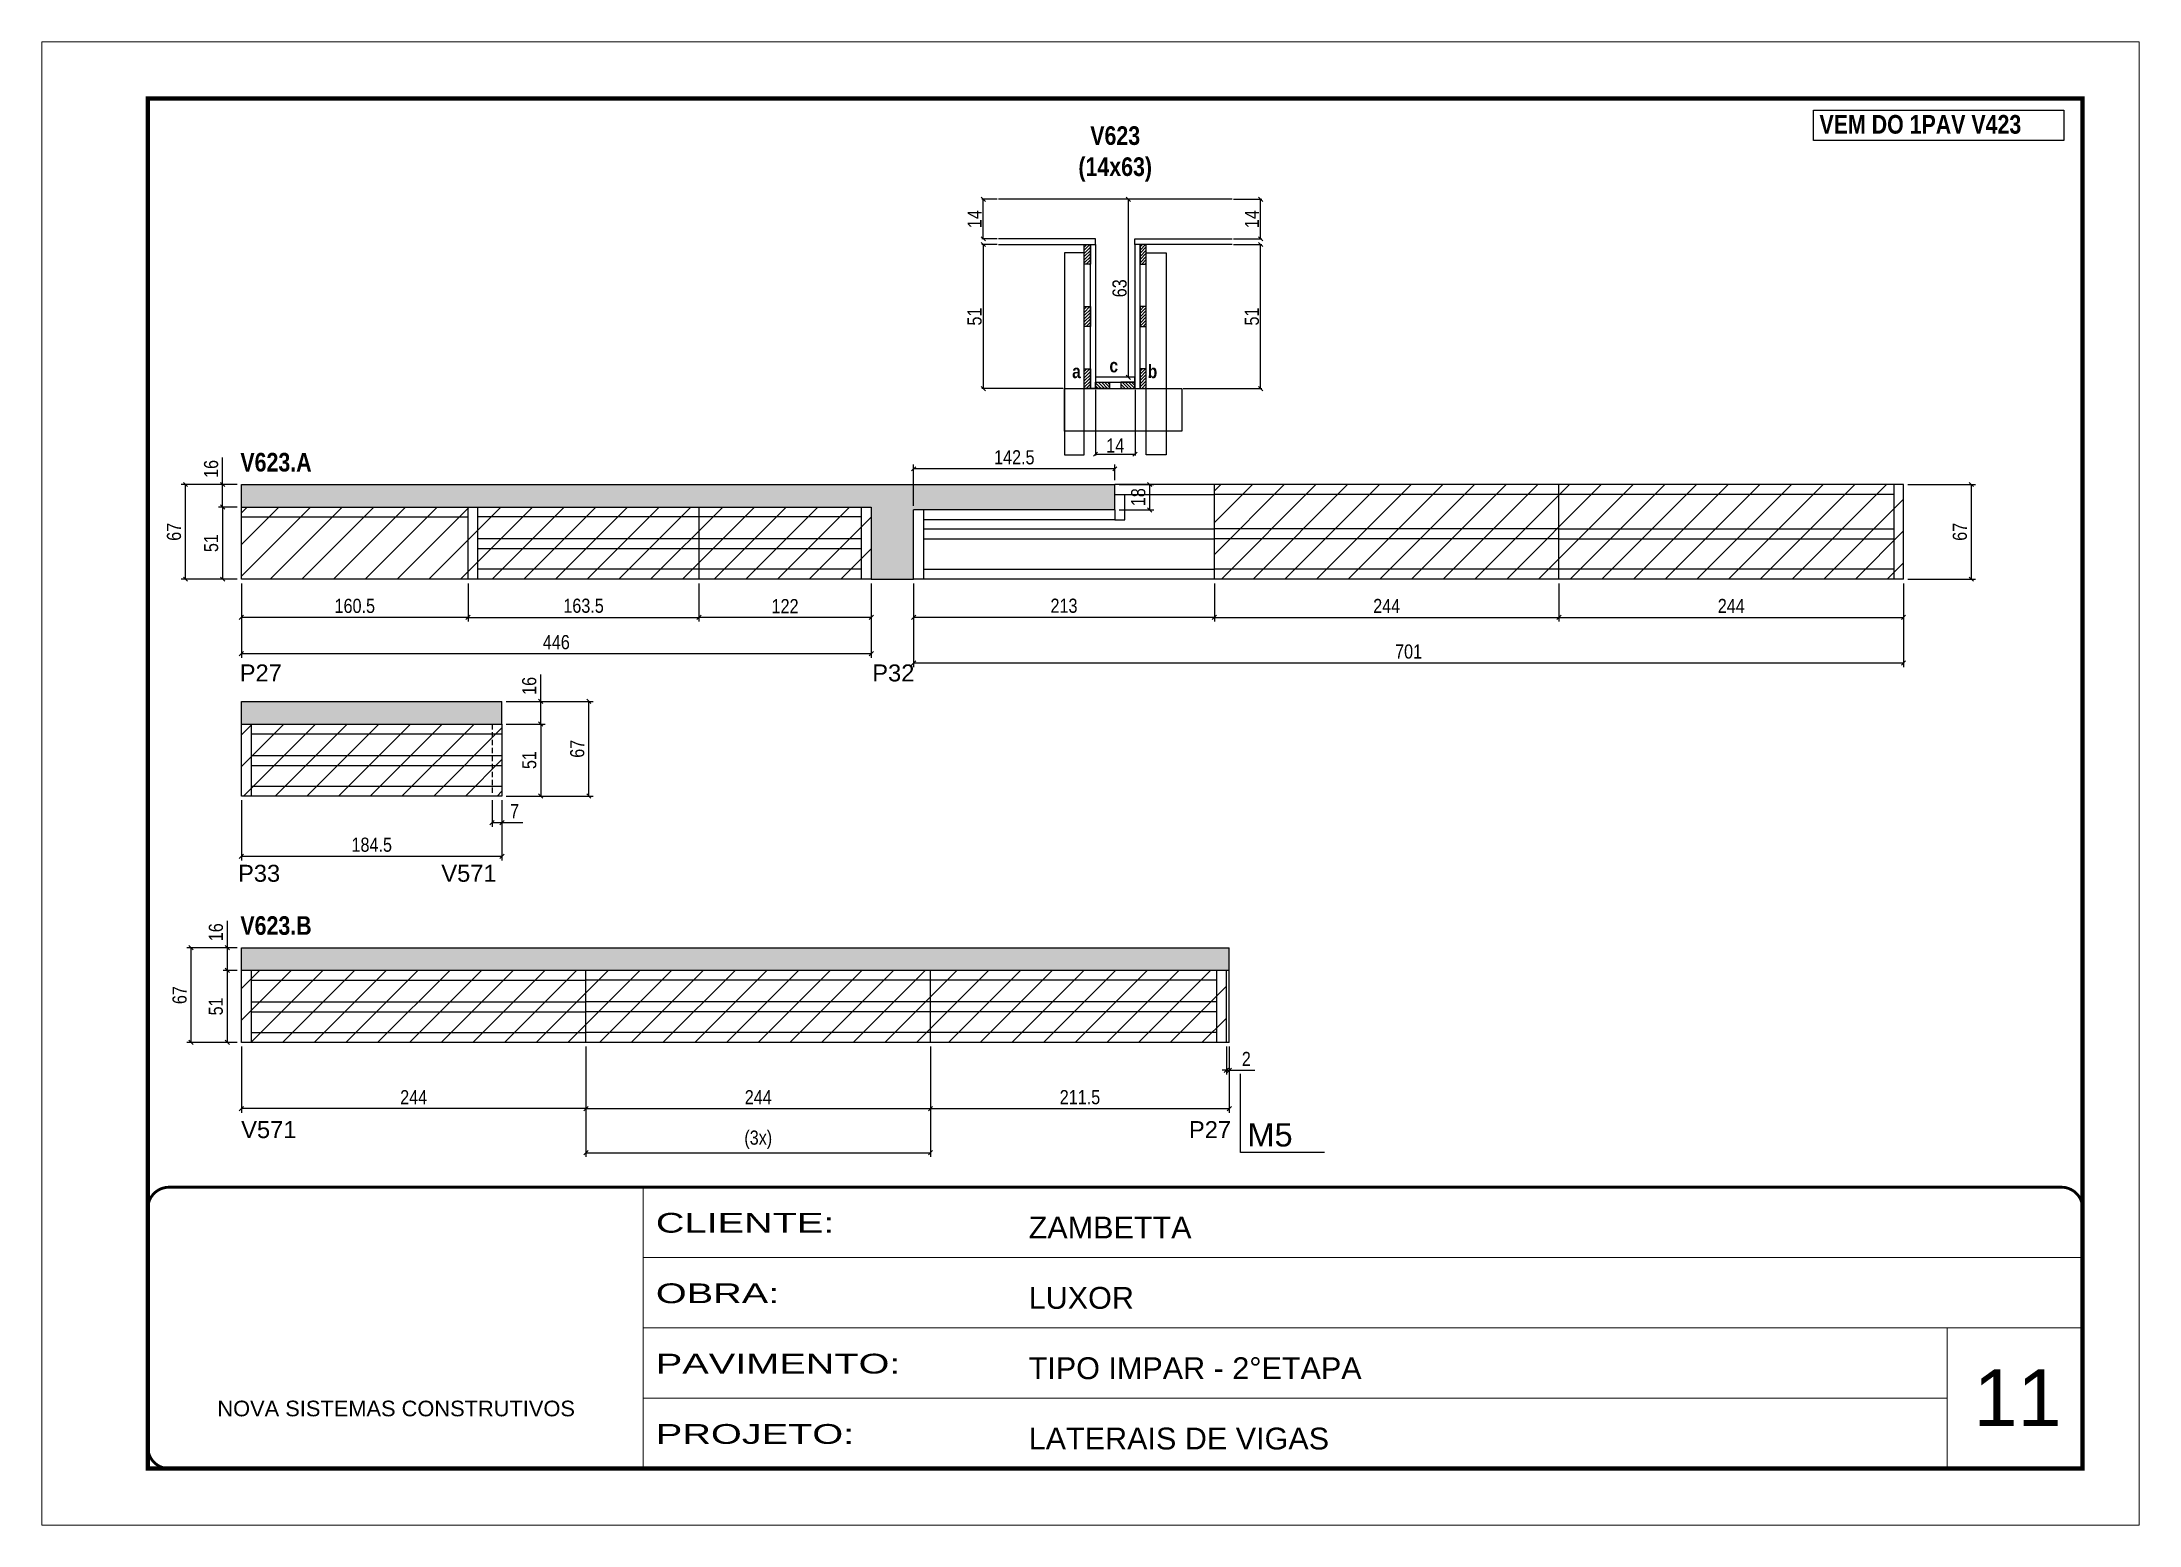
# Model space of a CAD drawing. Extents: x 3309 to 9563, y -2522 to 14608.
# Drawn here: x 6493 to 7978, y 11261 to 12311 of the extents above; entities that cross this region are included whole.
import ezdxf

# ---------------------------------------------------------------- set-up
doc = ezdxf.new("R2010")
doc.units = 0
for name, pattern in [('CONTINUO', [0]), ('DASHED', [0.75, 0.5, -0.25]), ('HIDDEN', [0.375, 0.25, -0.125])]:
    doc.linetypes.add(name, pattern=pattern)
for name, color, linetype in [('5', 5, 'Continuous'), ('COTA', 241, 'Continuous'), ('detalhes', 4, 'Continuous'), ('NOMENCLATURA', 7, 'Continuous'), ('Painéis', 200, 'Continuous'), ('SARR_2.2x7', 40, 'Continuous'), ('SARR_3.5x7', 81, 'Continuous')]:
    doc.layers.add(name, color=color, linetype=linetype)
for name, color, linetype, lineweight in [('CARIMBO', 255, 'Continuous', 9), ('CONCRETO', 251, 'Continuous', 25), ('Folhas', 255, 'Continuous', 9), ('Hachura', 251, 'Continuous', 9), ('SARRAFO DE PRESSAO', 251, 'DASHED', 9)]:
    doc.layers.add(name, color=color, linetype=linetype, lineweight=lineweight)
doc.styles.add('ARIAL', font='arial.ttf')
doc.styles.add('COTA TECNICA', font='techl___.ttf', dxfattribs={"height": 10})
doc.styles.add('COTA TECNICA 2X', font='techl___.ttf', dxfattribs={"height": 10})
doc.styles.get("Standard").update_dxf_attribs({"font": 'arial.ttf'})
doc.styles.add('TECNICA', font='techb___.ttf', dxfattribs={"height": 10})
doc.styles.add('Tecnologia', font='')
doc.styles.get('Tecnologia').set_extended_font_data('Forgotten Futurist')
doc.dimstyles.new('PAINEL', dxfattribs={"dimtxt": 10, "dimasz": 3, "dimexe": 3, "dimexo": 3, "dimgap": 3, "dimtad": 1, "dimdec": 1, "dimzin": 12, "dimdsep": 46, "dimtxsty": 'COTA TECNICA', "dimblk1": 'OBLIQUE', "dimblk2": 'OBLIQUE', "dimsah": 1, "dimcen": 0.9, "dimclrd": 4, "dimclre": 4, "dimclrt": 240, "dimadec": 1, "dimazin": 3, "dimtfac": 1, "dimtdec": 1, "dimtmove": 0, "dimatfit": 3, "dimfxl": 1, "dimtolj": 1, "dimtzin": 12, "dimarcsym": 0})
doc.dimstyles.new('SECAO', dxfattribs={"dimscale": 0.333333, "dimtxt": 5, "dimasz": 9, "dimexe": 3, "dimexo": 3, "dimgap": 3, "dimtad": 1, "dimdec": 1, "dimlfac": 0.5, "dimzin": 12, "dimdsep": 46, "dimtxsty": 'COTA TECNICA 2X', "dimblk1": 'OBLIQUE', "dimblk2": 'OBLIQUE', "dimsah": 1, "dimcen": 0.9, "dimclrd": 4, "dimclre": 4, "dimclrt": 240, "dimadec": 1, "dimazin": 3, "dimtfac": 1, "dimtdec": 1, "dimtmove": 0, "dimatfit": 3, "dimfxl": 1, "dimtolj": 1, "dimtzin": 12, "dimarcsym": 0})
pattern_1 = [(45, (-116281.3005, -21112.2104), (-1.122532015, 1.122532015), [])]

msp = doc.modelspace()

# ---------------------------------------------------------------- texts
at = {"layer": '5', "linetype": 'Continuous'}
for s, rotation, p in [('P27', 0.00004, (6632.93, 11857.99)), ('P32', 0.00004, (7080.83, 11857.99)), ('P33', 0.00004, (6631.73, 11716.14)), ('V571', 0.00004, (6775.68, 11716.14)), ('V571', 359.99996, (6633.94, 11534.67, 0)), ('P27', 359.99996, (7305.08, 11534.67, 0))]:
    msp.add_text(s, height=12, rotation=rotation, dxfattribs=at).set_placement(p)
at = {"layer": 'CARIMBO', "style": 'ARIAL'}
msp.add_text('11', height=40, dxfattribs=at).set_placement((7860.73, 11330.85))
at = {"layer": 'detalhes', "style": 'TECNICA'}
for s, p in [('a', (7222.35, 12072.69)), ('c', (7248.79, 12076.8)), ('b', (7275.91, 12072.68))]:
    msp.add_text(s, height=9.6, dxfattribs=at).set_placement(p)
at = {"layer": 'NOMENCLATURA', "style": 'TECNICA'}
for s, p in [('VEM DO 1PAV V423', (7751.59, 12245.79)), ('V623.A', (6633.39, 12006.59, 0)), ('V623.B', (6633.39, 11678.57))]:
    msp.add_text(s, height=13.2, dxfattribs=at).set_placement(p)
at = {"layer": 'NOMENCLATURA', "linetype": 'Continuous'}
msp.add_text('M5', height=16.5, dxfattribs=at).set_placement((7346.47, 11528.73))
at = {"layer": 'NOMENCLATURA', "insert": (7252.87, 12251.02), "char_height": 13.2, "attachment_point": 2, "style": 'TECNICA'}
msp.add_mtext_dynamic_manual_height_columns('V623\\P(14x63)', width=300.2766, gutter_width=1, heights=[0], dxfattribs=at)

# ---------------------------------------------------------------- blocks, each defined once
blk = doc.blocks.new('9999999999')
at = {"color": 30, "linetype": 'CONTINUO'}
for p, q in [((98564.6, 34230.2), (98564.6, 34429.4)), ((98564.6, 34379.6), (99584, 34379.6)), ((98564.6, 34329.8), (99488, 34329.8)), ((99584, 34329.8), (99488, 34329.8)), ((99488, 34329.8), (99488, 34230.2)), ((98564.6, 34280), (99488, 34280))]:
    blk.add_line(p, q, dxfattribs=at)
at = {"color": 30, "linetype": 'CONTINUO', "const_width": 2}
blk.add_lwpolyline([(99584, 34230.2), (99584, 34414.4, 0.414214), (99569, 34429.4), (98229, 34429.4, 0.414214), (98214, 34414.4), (98214, 34245.2, 0.414214), (98229, 34230.2), (99584, 34230.2)], format="xyb", dxfattribs=at)
at = {"layer": 'Folhas'}
blk.add_lwpolyline([(98139, 34190.2), (99624, 34190.2), (99624, 35240.2), (98139, 35240.2)], close=True, dxfattribs=at)
at = {"layer": 'Folhas', "color": 30, "const_width": 3}
blk.add_lwpolyline([(98214, 34230.2), (99584, 34230.2), (99584, 35200.2), (98214, 35200.2)], close=True, dxfattribs=at)
at = {"color": 7, "linetype": 'Continuous', "ltscale": 5, "style": 'ARIAL'}
for s, height, p in [('ZAMBETTA', 15.48, (98837.7, 34393.1)), ('LUXOR', 15.48, (98837.7, 34343.3)), ('TIPO IMPAR - 2°ETAPA', 15.483, (98837.7, 34293.5)), ('NOVA SISTEMAS CONSTRUTIVOS', 11.059, (98263.2, 34267.2)), ('LATERAIS DE VIGAS', 15.483, (98837.7, 34243.7))]:
    blk.add_text(s, height=height, dxfattribs=at).set_placement(p)
at = {"layer": 'Folhas', "color": 7, "style": 'Tecnologia', "width": 1.5}
for s, p in [('CLIENTE:', (98573.7, 34397.2)), ('OBRA:', (98573.7, 34347.3)), ('PAVIMENTO:', (98573.7, 34297.5)), ('PROJETO:', (98573.7, 34247.7))]:
    blk.add_text(s, height=14, dxfattribs=at).set_placement(p)
blk = doc.blocks.new('_Oblique')
at = {"color": 0, "linetype": 'ByBlock', "lineweight": -2}
blk.add_line((-0.5, -0.5), (0.5, 0.5), dxfattribs=at)
blk = doc.blocks.new('*D221')
at = {"layer": 'COTA', "color": 4, "lineweight": -2, "transparency": 16777216}
for p, q in [((7169.2, 12167.3), (7158.4, 12167.3)), ((7159.4, 12167.3), (7159.4, 12065.3)), ((7215.9, 12065.3), (7158.4, 12065.3))]:
    blk.add_line(p, q, dxfattribs=at)
at = {"layer": 'Defpoints', "color": 0, "transparency": 16777216}
for p in [(7170.2, 12167.3), (7159.4, 12065.3), (7216.9, 12065.3, 0)]:
    blk.add_point(p, dxfattribs=at)
at = {"layer": 'COTA', "color": 4, "lineweight": -2, "transparency": 16777216, "xscale": 3, "yscale": 3, "zscale": 3}
for p, rotation in [((7159.4, 12167.3), 90), ((7159.4, 12065.3), 270)]:
    blk.add_blockref('_Oblique', p, dxfattribs=dict(at, rotation=rotation))
at = {"layer": 'COTA', "color": 240, "transparency": 16777216, "insert": (7153.3, 12116.3), "char_height": 10, "attachment_point": 5, "rotation": 90, "style": 'COTA TECNICA 2X'}
blk.add_mtext('\\A1;51', dxfattribs=at)
blk = doc.blocks.new('*D222')
at = {"layer": 'COTA', "color": 4, "lineweight": -2, "transparency": 16777216}
for p, q in [((7265.9, 12199.3), (7261.2, 12199.3)), ((7262.2, 12073.3), (7262.2, 12199.3)), ((7265.9, 12073.3), (7261.2, 12073.3))]:
    blk.add_line(p, q, dxfattribs=at)
at = {"layer": 'Defpoints', "color": 0, "transparency": 16777216}
for p in [(7262.2, 12199.3), (7266.9, 12199.3), (7266.9, 12073.3)]:
    blk.add_point(p, dxfattribs=at)
at = {"layer": 'COTA', "color": 4, "lineweight": -2, "transparency": 16777216, "xscale": 3, "yscale": 3, "zscale": 3}
for p, rotation in [((7262.2, 12199.3), 90), ((7262.2, 12073.3), 270)]:
    blk.add_blockref('_Oblique', p, dxfattribs=dict(at, rotation=rotation))
at = {"layer": 'COTA', "color": 240, "transparency": 16777216, "insert": (7256, 12136.3), "char_height": 10, "attachment_point": 5, "rotation": 90, "style": 'COTA TECNICA 2X'}
blk.add_mtext('\\A1;63', dxfattribs=at)
blk = doc.blocks.new('*D223')
at = {"layer": 'COTA', "color": 4, "lineweight": -2, "transparency": 16777216}
for p, q in [((7169.2, 12199.3), (7158.4, 12199.3)), ((7159.4, 12171.3), (7159.4, 12199.3)), ((7169.2, 12171.3), (7158.4, 12171.3))]:
    blk.add_line(p, q, dxfattribs=at)
at = {"layer": 'Defpoints', "color": 0, "transparency": 16777216}
for p in [(7159.4, 12199.3), (7170.2, 12199.3), (7170.2, 12171.3)]:
    blk.add_point(p, dxfattribs=at)
at = {"layer": 'COTA', "color": 4, "lineweight": -2, "transparency": 16777216, "xscale": 3, "yscale": 3, "zscale": 3}
for p, rotation in [((7159.4, 12199.3), 90), ((7159.4, 12171.3), 270)]:
    blk.add_blockref('_Oblique', p, dxfattribs=dict(at, rotation=rotation))
at = {"layer": 'COTA', "color": 240, "transparency": 16777216, "insert": (7153.3, 12185.3), "char_height": 10, "attachment_point": 5, "rotation": 90, "style": 'COTA TECNICA 2X'}
blk.add_mtext('\\A1;14', dxfattribs=at)
blk = doc.blocks.new('*D224')
at = {"layer": 'COTA', "color": 4, "lineweight": -2, "transparency": 16777216}
for p, q in [((7238.9, 12064.3), (7238.9, 12017.9)), ((7266.9, 12064.3), (7266.9, 12017.9)), ((7238.9, 12018.9), (7266.9, 12018.9))]:
    blk.add_line(p, q, dxfattribs=at)
at = {"layer": 'Defpoints', "color": 0, "transparency": 16777216}
for p in [(7238.9, 12065.3), (7266.9, 12065.3), (7266.9, 12018.9)]:
    blk.add_point(p, dxfattribs=at)
at = {"layer": 'COTA', "color": 4, "lineweight": -2, "transparency": 16777216, "xscale": 3, "yscale": 3, "zscale": 3, "rotation": 180}
blk.add_blockref('_Oblique', (7238.9, 12018.9), dxfattribs=at)
at = {"layer": 'COTA', "color": 4, "lineweight": -2, "transparency": 16777216, "xscale": 3, "yscale": 3, "zscale": 3}
blk.add_blockref('_Oblique', (7266.9, 12018.9), dxfattribs=at)
at = {"layer": 'COTA', "color": 240, "transparency": 16777216, "insert": (7252.9, 12025), "char_height": 10, "attachment_point": 5, "style": 'COTA TECNICA 2X'}
blk.add_mtext('\\A1;14', dxfattribs=at)
blk = doc.blocks.new('*D225')
at = {"layer": 'COTA', "color": 4, "lineweight": -2, "transparency": 16777216}
for p, q in [((7336.6, 12167.3), (7356.8, 12167.3)), ((7355.8, 12065.3), (7355.8, 12167.3)), ((7301.1, 12065.3), (7356.8, 12065.3))]:
    blk.add_line(p, q, dxfattribs=at)
at = {"layer": 'Defpoints', "color": 0, "transparency": 16777216}
for p in [(7335.6, 12167.3), (7355.8, 12167.3), (7300.1, 12065.3)]:
    blk.add_point(p, dxfattribs=at)
at = {"layer": 'COTA', "color": 4, "lineweight": -2, "transparency": 16777216, "xscale": 3, "yscale": 3, "zscale": 3}
for p, rotation in [((7355.8, 12167.3), 90), ((7355.8, 12065.3), 270)]:
    blk.add_blockref('_Oblique', p, dxfattribs=dict(at, rotation=rotation))
at = {"layer": 'COTA', "color": 240, "transparency": 16777216, "insert": (7349.7, 12116.3), "char_height": 10, "attachment_point": 5, "rotation": 90, "style": 'COTA TECNICA 2X'}
blk.add_mtext('\\A1;51', dxfattribs=at)
blk = doc.blocks.new('*D226')
at = {"layer": 'COTA', "color": 4, "lineweight": -2, "transparency": 16777216}
for p, q in [((7336.6, 12199.3), (7356.8, 12199.3)), ((7355.8, 12171.3), (7355.8, 12199.3)), ((7336.6, 12171.3), (7356.8, 12171.3))]:
    blk.add_line(p, q, dxfattribs=at)
at = {"layer": 'Defpoints', "color": 0, "transparency": 16777216}
for p in [(7335.6, 12199.3), (7355.8, 12199.3), (7335.6, 12171.3)]:
    blk.add_point(p, dxfattribs=at)
at = {"layer": 'COTA', "color": 4, "lineweight": -2, "transparency": 16777216, "xscale": 3, "yscale": 3, "zscale": 3}
for p, rotation in [((7355.8, 12199.3), 90), ((7355.8, 12171.3), 270)]:
    blk.add_blockref('_Oblique', p, dxfattribs=dict(at, rotation=rotation))
at = {"layer": 'COTA', "color": 240, "transparency": 16777216, "insert": (7349.7, 12185.3), "char_height": 10, "attachment_point": 5, "rotation": 90, "style": 'COTA TECNICA 2X'}
blk.add_mtext('\\A1;14', dxfattribs=at)
blk = doc.blocks.new('*D227')
at = {"layer": 'COTA', "color": 4, "lineweight": -2, "transparency": 16777216}
for p, q in [((6634.1, 11927.4), (6634.1, 11874.6)), ((7080.1, 11927.4), (7080.1, 11874.6)), ((7080.1, 11877.6), (6634.1, 11877.6))]:
    blk.add_line(p, q, dxfattribs=at)
at = {"layer": 'Defpoints', "color": 0, "transparency": 16777216}
for p in [(6634.1, 11930.4), (7080.1, 11930.4), (6634.1, 11877.6)]:
    blk.add_point(p, dxfattribs=at)
at = {"layer": 'COTA', "color": 4, "lineweight": -2, "transparency": 16777216, "xscale": 3, "yscale": 3, "zscale": 3, "rotation": 180}
blk.add_blockref('_Oblique', (6634.1, 11877.6), dxfattribs=at)
at = {"layer": 'COTA', "color": 4, "lineweight": -2, "transparency": 16777216, "xscale": 3, "yscale": 3, "zscale": 3}
blk.add_blockref('_Oblique', (7080.1, 11877.6), dxfattribs=at)
at = {"layer": 'COTA', "color": 240, "transparency": 16777216, "insert": (6857.1, 11885.7), "char_height": 10, "attachment_point": 5, "style": 'COTA TECNICA'}
blk.add_mtext('\\A1;446', dxfattribs=at)
blk = doc.blocks.new('*D228')
at = {"layer": 'COTA', "color": 4, "lineweight": -2, "transparency": 16777216}
for p, q in [((6958.1, 11927.4), (6958.1, 11900.3)), ((7080.1, 11927.4), (7080.1, 11900.3)), ((7080.1, 11903.3), (6958.1, 11903.3))]:
    blk.add_line(p, q, dxfattribs=at)
at = {"layer": 'Defpoints', "color": 0, "transparency": 16777216}
for p in [(6958.1, 11930.4), (7080.1, 11930.4), (6958.1, 11903.3)]:
    blk.add_point(p, dxfattribs=at)
at = {"layer": 'COTA', "color": 4, "lineweight": -2, "transparency": 16777216, "xscale": 3, "yscale": 3, "zscale": 3, "rotation": 180}
blk.add_blockref('_Oblique', (6958.1, 11903.3), dxfattribs=at)
at = {"layer": 'COTA', "color": 4, "lineweight": -2, "transparency": 16777216, "xscale": 3, "yscale": 3, "zscale": 3}
blk.add_blockref('_Oblique', (7080.1, 11903.3), dxfattribs=at)
at = {"layer": 'COTA', "color": 240, "transparency": 16777216, "insert": (7019.1, 11911.3), "char_height": 10, "attachment_point": 5, "style": 'COTA TECNICA'}
blk.add_mtext('\\A1;122', dxfattribs=at)
blk = doc.blocks.new('*D229')
at = {"layer": 'COTA', "color": 4, "lineweight": -2, "transparency": 16777216}
for p, q in [((6634.1, 11927.4), (6634.1, 11900.3)), ((6794.6, 11927.4), (6794.6, 11900.3)), ((6794.6, 11903.3), (6634.1, 11903.3))]:
    blk.add_line(p, q, dxfattribs=at)
at = {"layer": 'Defpoints', "color": 0, "transparency": 16777216}
for p in [(6634.1, 11930.4), (6794.6, 11930.4), (6634.1, 11903.3)]:
    blk.add_point(p, dxfattribs=at)
at = {"layer": 'COTA', "color": 4, "lineweight": -2, "transparency": 16777216, "xscale": 3, "yscale": 3, "zscale": 3, "rotation": 180}
blk.add_blockref('_Oblique', (6634.1, 11903.3), dxfattribs=at)
at = {"layer": 'COTA', "color": 4, "lineweight": -2, "transparency": 16777216, "xscale": 3, "yscale": 3, "zscale": 3}
blk.add_blockref('_Oblique', (6794.6, 11903.3), dxfattribs=at)
at = {"layer": 'COTA', "color": 240, "transparency": 16777216, "insert": (6714.4, 11911.4), "char_height": 10, "attachment_point": 5, "style": 'COTA TECNICA'}
blk.add_mtext('\\A1;160.5', dxfattribs=at)
blk = doc.blocks.new('*D230')
at = {"layer": 'COTA', "color": 4, "lineweight": -2, "transparency": 16777216}
for p, q in [((6620.8, 11997.4), (6620.8, 12016.4)), ((6631.1, 11997.4), (6617.8, 11997.4)), ((6620.8, 11981.4), (6620.8, 11997.4)), ((6631.1, 11981.4), (6617.8, 11981.4))]:
    blk.add_line(p, q, dxfattribs=at)
at = {"layer": 'Defpoints', "color": 0, "transparency": 16777216}
for p in [(6620.8, 11997.4), (6634.1, 11997.4, 0), (6634.1, 11981.4, 0)]:
    blk.add_point(p, dxfattribs=at)
at = {"layer": 'COTA', "color": 4, "lineweight": -2, "transparency": 16777216, "xscale": 3, "yscale": 3, "zscale": 3}
for p, rotation in [((6620.8, 11997.4), 90), ((6620.8, 11981.4), 270)]:
    blk.add_blockref('_Oblique', p, dxfattribs=dict(at, rotation=rotation))
at = {"layer": 'COTA', "color": 240, "transparency": 16777216, "insert": (6612.7, 12008.4), "char_height": 10, "attachment_point": 5, "rotation": 90, "style": 'COTA TECNICA'}
blk.add_mtext('\\A1;16', dxfattribs=at)
blk = doc.blocks.new('*D231')
at = {"layer": 'COTA', "color": 4, "lineweight": -2, "transparency": 16777216}
for p, q in [((6631.1, 11981.4), (6617.8, 11981.4)), ((6620.8, 11981.4), (6620.8, 11930.4)), ((6631.1, 11930.4), (6617.8, 11930.4))]:
    blk.add_line(p, q, dxfattribs=at)
at = {"layer": 'Defpoints', "color": 0, "transparency": 16777216}
for p in [(6634.1, 11981.4), (6620.8, 11930.4), (6634.1, 11930.4)]:
    blk.add_point(p, dxfattribs=at)
at = {"layer": 'COTA', "color": 4, "lineweight": -2, "transparency": 16777216, "xscale": 3, "yscale": 3, "zscale": 3}
for p, rotation in [((6620.8, 11981.4), 90), ((6620.8, 11930.4), 270)]:
    blk.add_blockref('_Oblique', p, dxfattribs=dict(at, rotation=rotation))
at = {"layer": 'COTA', "color": 240, "transparency": 16777216, "insert": (6612.7, 11955.9), "char_height": 10, "attachment_point": 5, "rotation": 90, "style": 'COTA TECNICA'}
blk.add_mtext('\\A1;51', dxfattribs=at)
blk = doc.blocks.new('*D232')
at = {"layer": 'COTA', "color": 4, "lineweight": -2, "transparency": 16777216}
for p, q in [((6631.1, 11997.4), (6591.5, 11997.4)), ((6594.5, 11930.4), (6594.5, 11997.4)), ((6631.1, 11930.4), (6591.5, 11930.4))]:
    blk.add_line(p, q, dxfattribs=at)
at = {"layer": 'Defpoints', "color": 0, "transparency": 16777216}
for p in [(6594.5, 11997.4), (6634.1, 11997.4), (6634.1, 11930.4)]:
    blk.add_point(p, dxfattribs=at)
at = {"layer": 'COTA', "color": 4, "lineweight": -2, "transparency": 16777216, "xscale": 3, "yscale": 3, "zscale": 3}
for p, rotation in [((6594.5, 11997.4), 90), ((6594.5, 11930.4), 270)]:
    blk.add_blockref('_Oblique', p, dxfattribs=dict(at, rotation=rotation))
at = {"layer": 'COTA', "color": 240, "transparency": 16777216, "insert": (6586.4, 11963.9), "char_height": 10, "attachment_point": 5, "rotation": 90, "style": 'COTA TECNICA'}
blk.add_mtext('\\A1;67', dxfattribs=at)
blk = doc.blocks.new('*D233')
at = {"layer": 'COTA', "color": 4, "lineweight": -2, "transparency": 16777216}
for p, q in [((6634.1, 11773.8), (6634.1, 11731.2)), ((6818.6, 11773.8), (6818.6, 11731.2)), ((6634.1, 11734.2), (6818.6, 11734.2))]:
    blk.add_line(p, q, dxfattribs=at)
at = {"layer": 'Defpoints', "color": 0, "transparency": 16777216}
for p in [(6634.1, 11776.8), (6818.6, 11776.8), (6818.6, 11734.2)]:
    blk.add_point(p, dxfattribs=at)
at = {"layer": 'COTA', "color": 4, "lineweight": -2, "transparency": 16777216, "xscale": 3, "yscale": 3, "zscale": 3, "rotation": 180}
blk.add_blockref('_Oblique', (6634.1, 11734.2), dxfattribs=at)
at = {"layer": 'COTA', "color": 4, "lineweight": -2, "transparency": 16777216, "xscale": 3, "yscale": 3, "zscale": 3}
blk.add_blockref('_Oblique', (6818.6, 11734.2), dxfattribs=at)
at = {"layer": 'COTA', "color": 240, "transparency": 16777216, "insert": (6726.4, 11742.3), "char_height": 10, "attachment_point": 5, "style": 'COTA TECNICA'}
blk.add_mtext('\\A1;184.5', dxfattribs=at)
blk = doc.blocks.new('*D234')
at = {"layer": 'COTA', "color": 4, "lineweight": -2, "transparency": 16777216}
for p, q in [((6811.6, 11773.8), (6811.6, 11755)), ((6818.6, 11773.8), (6818.6, 11755)), ((6811.6, 11758), (6818.6, 11758)), ((6818.6, 11758), (6833.3, 11758))]:
    blk.add_line(p, q, dxfattribs=at)
at = {"layer": 'Defpoints', "color": 0, "transparency": 16777216}
for p in [(6811.6, 11776.8), (6818.6, 11776.8), (6818.6, 11758)]:
    blk.add_point(p, dxfattribs=at)
at = {"layer": 'COTA', "color": 4, "lineweight": -2, "transparency": 16777216, "xscale": 3, "yscale": 3, "zscale": 3, "rotation": 180}
blk.add_blockref('_Oblique', (6811.6, 11758), dxfattribs=at)
at = {"layer": 'COTA', "color": 4, "lineweight": -2, "transparency": 16777216, "xscale": 3, "yscale": 3, "zscale": 3}
blk.add_blockref('_Oblique', (6818.6, 11758), dxfattribs=at)
at = {"layer": 'COTA', "color": 240, "transparency": 16777216, "insert": (6827.5, 11766.1), "char_height": 10, "attachment_point": 5, "style": 'COTA TECNICA'}
blk.add_mtext('\\A1;7', dxfattribs=at)
blk = doc.blocks.new('*D235')
at = {"layer": 'COTA', "color": 4, "lineweight": -2, "transparency": 16777216}
for p, q in [((6821.6, 11827.8), (6849.1, 11827.8)), ((6846.1, 11827.8), (6846.1, 11776.8)), ((6821.6, 11776.8), (6849.1, 11776.8))]:
    blk.add_line(p, q, dxfattribs=at)
at = {"layer": 'Defpoints', "color": 0, "transparency": 16777216}
for p in [(6818.6, 11827.8), (6818.6, 11776.8), (6846.1, 11776.8)]:
    blk.add_point(p, dxfattribs=at)
at = {"layer": 'COTA', "color": 4, "lineweight": -2, "transparency": 16777216, "xscale": 3, "yscale": 3, "zscale": 3}
for p, rotation in [((6846.1, 11827.8), 90), ((6846.1, 11776.8), 270)]:
    blk.add_blockref('_Oblique', p, dxfattribs=dict(at, rotation=rotation))
at = {"layer": 'COTA', "color": 240, "transparency": 16777216, "insert": (6838, 11802.3), "char_height": 10, "attachment_point": 5, "rotation": 90, "style": 'COTA TECNICA'}
blk.add_mtext('\\A1;51', dxfattribs=at)
blk = doc.blocks.new('*D236')
at = {"layer": 'COTA', "color": 4, "lineweight": -2, "transparency": 16777216}
for p, q in [((6846.1, 11843.8), (6846.1, 11862.8)), ((6821.6, 11843.8), (6849.1, 11843.8)), ((6846.1, 11827.8), (6846.1, 11843.8)), ((6821.6, 11827.8), (6849.1, 11827.8))]:
    blk.add_line(p, q, dxfattribs=at)
at = {"layer": 'Defpoints', "color": 0, "transparency": 16777216}
for p in [(6818.6, 11843.8), (6846.1, 11843.8), (6818.6, 11827.8)]:
    blk.add_point(p, dxfattribs=at)
at = {"layer": 'COTA', "color": 4, "lineweight": -2, "transparency": 16777216, "xscale": 3, "yscale": 3, "zscale": 3}
for p, rotation in [((6846.1, 11843.8), 90), ((6846.1, 11827.8), 270)]:
    blk.add_blockref('_Oblique', p, dxfattribs=dict(at, rotation=rotation))
at = {"layer": 'COTA', "color": 240, "transparency": 16777216, "insert": (6838, 11854.8), "char_height": 10, "attachment_point": 5, "rotation": 90, "style": 'COTA TECNICA'}
blk.add_mtext('\\A1;16', dxfattribs=at)
blk = doc.blocks.new('*D237')
at = {"layer": 'COTA', "color": 4, "lineweight": -2, "transparency": 16777216}
for p, q in [((6821.6, 11843.8), (6883.1, 11843.8)), ((6880.1, 11776.8), (6880.1, 11843.8)), ((6821.6, 11776.8), (6883.1, 11776.8))]:
    blk.add_line(p, q, dxfattribs=at)
at = {"layer": 'Defpoints', "color": 0, "transparency": 16777216}
for p in [(6818.6, 11843.8), (6880.1, 11843.8), (6818.6, 11776.8)]:
    blk.add_point(p, dxfattribs=at)
at = {"layer": 'COTA', "color": 4, "lineweight": -2, "transparency": 16777216, "xscale": 3, "yscale": 3, "zscale": 3}
for p, rotation in [((6880.1, 11843.8), 90), ((6880.1, 11776.8), 270)]:
    blk.add_blockref('_Oblique', p, dxfattribs=dict(at, rotation=rotation))
at = {"layer": 'COTA', "color": 240, "transparency": 16777216, "insert": (6872, 11810.3), "char_height": 10, "attachment_point": 5, "rotation": 90, "style": 'COTA TECNICA'}
blk.add_mtext('\\A1;67', dxfattribs=at)
blk = doc.blocks.new('*D238')
at = {"layer": 'COTA', "color": 4, "linetype": 'ByBlock', "lineweight": -2, "transparency": 16777216}
for p, q in [((6634.1, 11599.4), (6634.1, 11552.5)), ((6878.1, 11599.4), (6878.1, 11552.5)), ((6878.1, 11555.5), (6634.1, 11555.5))]:
    blk.add_line(p, q, dxfattribs=at)
at = {"layer": 'Defpoints', "color": 0, "linetype": 'ByBlock', "transparency": 16777216}
for p in [(6634.1, 11602.4), (6878.1, 11602.4), (6634.1, 11555.5)]:
    blk.add_point(p, dxfattribs=at)
at = {"layer": 'COTA', "color": 4, "linetype": 'ByBlock', "lineweight": -2, "transparency": 16777216, "xscale": 3, "yscale": 3, "zscale": 3, "rotation": 180}
blk.add_blockref('_Oblique', (6634.1, 11555.5), dxfattribs=at)
at = {"layer": 'COTA', "color": 4, "linetype": 'ByBlock', "lineweight": -2, "transparency": 16777216, "xscale": 3, "yscale": 3, "zscale": 3}
blk.add_blockref('_Oblique', (6878.1, 11555.5), dxfattribs=at)
at = {"layer": 'COTA', "color": 240, "linetype": 'ByBlock', "transparency": 16777216, "insert": (6756.1, 11563.6), "char_height": 10, "attachment_point": 5, "style": 'COTA TECNICA'}
blk.add_mtext('\\A1;244', dxfattribs=at)
blk = doc.blocks.new('*D239')
at = {"layer": 'COTA', "color": 4, "lineweight": -2, "transparency": 16777216}
for p, q in [((6878.1, 11599.4), (6878.1, 11552.5)), ((7122.1, 11599.4), (7122.1, 11552.5)), ((6878.1, 11555.5), (7122.1, 11555.5))]:
    blk.add_line(p, q, dxfattribs=at)
at = {"layer": 'Defpoints', "color": 0, "transparency": 16777216}
for p in [(6878.1, 11602.4, 0), (7122.1, 11602.4, 0), (7122.1, 11555.5)]:
    blk.add_point(p, dxfattribs=at)
at = {"layer": 'COTA', "color": 4, "lineweight": -2, "transparency": 16777216, "xscale": 3, "yscale": 3, "zscale": 3, "rotation": 180}
blk.add_blockref('_Oblique', (6878.1, 11555.5), dxfattribs=at)
at = {"layer": 'COTA', "color": 4, "lineweight": -2, "transparency": 16777216, "xscale": 3, "yscale": 3, "zscale": 3}
blk.add_blockref('_Oblique', (7122.1, 11555.5), dxfattribs=at)
at = {"layer": 'COTA', "color": 240, "transparency": 16777216, "insert": (7000.1, 11563.6), "char_height": 10, "attachment_point": 5, "style": 'COTA TECNICA'}
blk.add_mtext('\\A1;244', dxfattribs=at)
blk = doc.blocks.new('*D240')
at = {"layer": 'COTA', "color": 4, "lineweight": -2, "transparency": 16777216}
for p, q in [((7122.1, 11599.4), (7122.1, 11552.5)), ((7333.6, 11599.4), (7333.6, 11552.5)), ((7122.1, 11555.5), (7333.6, 11555.5))]:
    blk.add_line(p, q, dxfattribs=at)
at = {"layer": 'Defpoints', "color": 0, "transparency": 16777216}
for p in [(7122.1, 11602.4, 0), (7333.6, 11602.4, 0), (7333.6, 11555.5)]:
    blk.add_point(p, dxfattribs=at)
at = {"layer": 'COTA', "color": 4, "lineweight": -2, "transparency": 16777216, "xscale": 3, "yscale": 3, "zscale": 3, "rotation": 180}
blk.add_blockref('_Oblique', (7122.1, 11555.5), dxfattribs=at)
at = {"layer": 'COTA', "color": 4, "lineweight": -2, "transparency": 16777216, "xscale": 3, "yscale": 3, "zscale": 3}
blk.add_blockref('_Oblique', (7333.6, 11555.5), dxfattribs=at)
at = {"layer": 'COTA', "color": 240, "transparency": 16777216, "insert": (7227.9, 11563.6), "char_height": 10, "attachment_point": 5, "style": 'COTA TECNICA'}
blk.add_mtext('\\A1;211.5', dxfattribs=at)
blk = doc.blocks.new('*D241')
at = {"layer": 'COTA', "color": 4, "lineweight": -2, "transparency": 16777216}
for p, q in [((6631.1, 11653.4), (6621.2, 11653.4)), ((6624.2, 11602.4), (6624.2, 11653.4)), ((6631.1, 11602.4), (6621.2, 11602.4))]:
    blk.add_line(p, q, dxfattribs=at)
at = {"layer": 'Defpoints', "color": 0, "transparency": 16777216}
for p in [(6624.2, 11653.4), (6634.1, 11653.4), (6634.1, 11602.4)]:
    blk.add_point(p, dxfattribs=at)
at = {"layer": 'COTA', "color": 4, "lineweight": -2, "transparency": 16777216, "xscale": 3, "yscale": 3, "zscale": 3}
for p, rotation in [((6624.2, 11653.4), 90), ((6624.2, 11602.4), 270)]:
    blk.add_blockref('_Oblique', p, dxfattribs=dict(at, rotation=rotation))
at = {"layer": 'COTA', "color": 240, "transparency": 16777216, "insert": (6616, 11627.9), "char_height": 10, "attachment_point": 5, "rotation": 90, "style": 'COTA TECNICA'}
blk.add_mtext('\\A1;51', dxfattribs=at)
blk = doc.blocks.new('*D242')
at = {"layer": 'COTA', "color": 4, "lineweight": -2, "transparency": 16777216}
for p, q in [((6624.2, 11669.4), (6624.2, 11688.4)), ((6631.1, 11669.4), (6621.2, 11669.4)), ((6624.2, 11653.4), (6624.2, 11669.4)), ((6631.1, 11653.4), (6621.2, 11653.4))]:
    blk.add_line(p, q, dxfattribs=at)
at = {"layer": 'Defpoints', "color": 0, "transparency": 16777216}
for p in [(6624.2, 11669.4), (6634.1, 11669.4), (6634.1, 11653.4)]:
    blk.add_point(p, dxfattribs=at)
at = {"layer": 'COTA', "color": 4, "lineweight": -2, "transparency": 16777216, "xscale": 3, "yscale": 3, "zscale": 3}
for p, rotation in [((6624.2, 11669.4), 90), ((6624.2, 11653.4), 270)]:
    blk.add_blockref('_Oblique', p, dxfattribs=dict(at, rotation=rotation))
at = {"layer": 'COTA', "color": 240, "transparency": 16777216, "insert": (6616.1, 11680.4), "char_height": 10, "attachment_point": 5, "rotation": 90, "style": 'COTA TECNICA'}
blk.add_mtext('\\A1;16', dxfattribs=at)
blk = doc.blocks.new('*D243')
at = {"layer": 'COTA', "color": 4, "lineweight": -2, "transparency": 16777216}
for p, q in [((6631.1, 11669.4), (6595.5, 11669.4)), ((6598.5, 11602.4), (6598.5, 11669.4)), ((6631.1, 11602.4), (6595.5, 11602.4))]:
    blk.add_line(p, q, dxfattribs=at)
at = {"layer": 'Defpoints', "color": 0, "transparency": 16777216}
for p in [(6598.5, 11669.4), (6634.1, 11669.4), (6634.1, 11602.4)]:
    blk.add_point(p, dxfattribs=at)
at = {"layer": 'COTA', "color": 4, "lineweight": -2, "transparency": 16777216, "xscale": 3, "yscale": 3, "zscale": 3}
for p, rotation in [((6598.5, 11669.4), 90), ((6598.5, 11602.4), 270)]:
    blk.add_blockref('_Oblique', p, dxfattribs=dict(at, rotation=rotation))
at = {"layer": 'COTA', "color": 240, "transparency": 16777216, "insert": (6590.4, 11635.9), "char_height": 10, "attachment_point": 5, "rotation": 90, "style": 'COTA TECNICA'}
blk.add_mtext('\\A1;67', dxfattribs=at)
blk = doc.blocks.new('*D244')
at = {"layer": 'COTA', "color": 4, "lineweight": -2, "transparency": 16777216}
for p, q in [((6878.1, 11599.4), (6878.1, 11521.3)), ((7122.1, 11599.4), (7122.1, 11521.3)), ((6878.1, 11524.3), (7122.1, 11524.3))]:
    blk.add_line(p, q, dxfattribs=at)
at = {"layer": 'Defpoints', "color": 0, "transparency": 16777216}
for p in [(6878.1, 11602.4), (7122.1, 11602.4), (7122.1, 11524.3)]:
    blk.add_point(p, dxfattribs=at)
at = {"layer": 'COTA', "color": 4, "lineweight": -2, "transparency": 16777216, "xscale": 3, "yscale": 3, "zscale": 3, "rotation": 180}
blk.add_blockref('_Oblique', (6878.1, 11524.3), dxfattribs=at)
at = {"layer": 'COTA', "color": 4, "lineweight": -2, "transparency": 16777216, "xscale": 3, "yscale": 3, "zscale": 3}
blk.add_blockref('_Oblique', (7122.1, 11524.3), dxfattribs=at)
at = {"layer": 'COTA', "color": 240, "transparency": 16777216, "insert": (7000.1, 11533.5), "char_height": 10, "attachment_point": 5, "style": 'COTA TECNICA'}
blk.add_mtext('\\A1;(3x)', dxfattribs=at)
blk = doc.blocks.new('*D245')
at = {"layer": 'COTA', "color": 4, "lineweight": -2, "transparency": 16777216}
for p, q in [((7331.6, 11599.4), (7331.6, 11579.7)), ((7333.6, 11599.4), (7333.6, 11579.7)), ((7331.6, 11582.7), (7328.6, 11582.7)), ((7331.6, 11582.7), (7333.6, 11582.7)), ((7333.6, 11582.7), (7351.7, 11582.7))]:
    blk.add_line(p, q, dxfattribs=at)
at = {"layer": 'Defpoints', "color": 0, "transparency": 16777216}
for p in [(7331.6, 11602.4), (7333.6, 11602.4), (7333.6, 11582.7)]:
    blk.add_point(p, dxfattribs=at)
at = {"layer": 'COTA', "color": 4, "lineweight": -2, "transparency": 16777216, "xscale": 3, "yscale": 3, "zscale": 3}
blk.add_blockref('_Oblique', (7331.6, 11582.7), dxfattribs=at)
at = {"layer": 'COTA', "color": 4, "lineweight": -2, "transparency": 16777216, "xscale": 3, "yscale": 3, "zscale": 3, "rotation": 180}
blk.add_blockref('_Oblique', (7333.6, 11582.7), dxfattribs=at)
at = {"layer": 'COTA', "color": 240, "transparency": 16777216, "insert": (7345.7, 11590.7), "char_height": 10, "attachment_point": 5, "style": 'COTA TECNICA'}
blk.add_mtext('\\A1;2', dxfattribs=at)
blk = doc.blocks.new('*D415')
at = {"layer": 'COTA', "color": 4, "lineweight": -2, "transparency": 16777216}
for p, q in [((6794.6, 11927.4), (6794.6, 11900.3)), ((6958.1, 11927.4), (6958.1, 11900.3)), ((6794.6, 11903.3), (6958.1, 11903.3))]:
    blk.add_line(p, q, dxfattribs=at)
at = {"layer": 'Defpoints', "color": 0, "transparency": 16777216}
for p in [(6794.6, 11930.4), (6958.1, 11930.4), (6958.1, 11903.3)]:
    blk.add_point(p, dxfattribs=at)
at = {"layer": 'COTA', "color": 4, "lineweight": -2, "transparency": 16777216, "xscale": 3, "yscale": 3, "zscale": 3, "rotation": 180}
blk.add_blockref('_Oblique', (6794.6, 11903.3), dxfattribs=at)
at = {"layer": 'COTA', "color": 4, "lineweight": -2, "transparency": 16777216, "xscale": 3, "yscale": 3, "zscale": 3}
blk.add_blockref('_Oblique', (6958.1, 11903.3), dxfattribs=at)
at = {"layer": 'COTA', "color": 240, "transparency": 16777216, "insert": (6876.4, 11911.5), "char_height": 10, "attachment_point": 5, "style": 'COTA TECNICA'}
blk.add_mtext('\\A1;163.5', dxfattribs=at)
blk = doc.blocks.new('*D1187')
at = {"layer": 'COTA', "color": 4, "linetype": 'ByBlock', "lineweight": -2, "transparency": 16777216}
for p, q in [((7110.1, 11927.4), (7110.1, 11900.3)), ((7323.1, 11927.4), (7323.1, 11900.3)), ((7323.1, 11903.3), (7110.1, 11903.3))]:
    blk.add_line(p, q, dxfattribs=at)
at = {"layer": 'Defpoints', "color": 0, "linetype": 'ByBlock', "transparency": 16777216}
for p in [(7110.1, 11930.4), (7323.1, 11930.4), (7110.1, 11903.3)]:
    blk.add_point(p, dxfattribs=at)
at = {"layer": 'COTA', "color": 4, "linetype": 'ByBlock', "lineweight": -2, "transparency": 16777216, "xscale": 3, "yscale": 3, "zscale": 3, "rotation": 180}
blk.add_blockref('_Oblique', (7110.1, 11903.3), dxfattribs=at)
at = {"layer": 'COTA', "color": 4, "linetype": 'ByBlock', "lineweight": -2, "transparency": 16777216, "xscale": 3, "yscale": 3, "zscale": 3}
blk.add_blockref('_Oblique', (7323.1, 11903.3), dxfattribs=at)
at = {"layer": 'COTA', "color": 240, "linetype": 'ByBlock', "transparency": 16777216, "insert": (7216.6, 11911.5), "char_height": 10, "attachment_point": 5, "style": 'COTA TECNICA'}
blk.add_mtext('\\A1;213', dxfattribs=at)
blk = doc.blocks.new('*D1188')
at = {"layer": 'COTA', "color": 4, "lineweight": -2, "transparency": 16777216}
for p, q in [((7323.1, 11927.4), (7323.1, 11900.3)), ((7567.1, 11927.4), (7567.1, 11900.3)), ((7323.1, 11903.3), (7567.1, 11903.3))]:
    blk.add_line(p, q, dxfattribs=at)
at = {"layer": 'Defpoints', "color": 0, "transparency": 16777216}
for p in [(7323.1, 11930.4, 0), (7567.1, 11930.4, 0), (7567.1, 11903.3)]:
    blk.add_point(p, dxfattribs=at)
at = {"layer": 'COTA', "color": 4, "lineweight": -2, "transparency": 16777216, "xscale": 3, "yscale": 3, "zscale": 3, "rotation": 180}
blk.add_blockref('_Oblique', (7323.1, 11903.3), dxfattribs=at)
at = {"layer": 'COTA', "color": 4, "lineweight": -2, "transparency": 16777216, "xscale": 3, "yscale": 3, "zscale": 3}
blk.add_blockref('_Oblique', (7567.1, 11903.3), dxfattribs=at)
at = {"layer": 'COTA', "color": 240, "transparency": 16777216, "insert": (7445.1, 11911.4), "char_height": 10, "attachment_point": 5, "style": 'COTA TECNICA'}
blk.add_mtext('\\A1;244', dxfattribs=at)
blk = doc.blocks.new('*D1189')
at = {"layer": 'COTA', "color": 4, "lineweight": -2, "transparency": 16777216}
for p, q in [((7567.1, 11927.4), (7567.1, 11900.3)), ((7811.1, 11927.4), (7811.1, 11900.3)), ((7567.1, 11903.3), (7811.1, 11903.3))]:
    blk.add_line(p, q, dxfattribs=at)
at = {"layer": 'Defpoints', "color": 0, "transparency": 16777216}
for p in [(7567.1, 11930.4, 0), (7811.1, 11930.4, 0), (7811.1, 11903.3)]:
    blk.add_point(p, dxfattribs=at)
at = {"layer": 'COTA', "color": 4, "lineweight": -2, "transparency": 16777216, "xscale": 3, "yscale": 3, "zscale": 3, "rotation": 180}
blk.add_blockref('_Oblique', (7567.1, 11903.3), dxfattribs=at)
at = {"layer": 'COTA', "color": 4, "lineweight": -2, "transparency": 16777216, "xscale": 3, "yscale": 3, "zscale": 3}
blk.add_blockref('_Oblique', (7811.1, 11903.3), dxfattribs=at)
at = {"layer": 'COTA', "color": 240, "transparency": 16777216, "insert": (7689.1, 11911.4), "char_height": 10, "attachment_point": 5, "style": 'COTA TECNICA'}
blk.add_mtext('\\A1;244', dxfattribs=at)
blk = doc.blocks.new('*D1190')
at = {"layer": 'COTA', "color": 4, "lineweight": -2, "transparency": 16777216}
for p, q in [((7110.1, 11927.4), (7110.1, 11868)), ((7811.1, 11927.4), (7811.1, 11868)), ((7811.1, 11871), (7110.1, 11871))]:
    blk.add_line(p, q, dxfattribs=at)
at = {"layer": 'Defpoints', "color": 0, "transparency": 16777216}
for p in [(7110.1, 11930.4, 0), (7811.1, 11930.4, 0), (7110.1, 11871)]:
    blk.add_point(p, dxfattribs=at)
at = {"layer": 'COTA', "color": 4, "lineweight": -2, "transparency": 16777216, "xscale": 3, "yscale": 3, "zscale": 3, "rotation": 180}
blk.add_blockref('_Oblique', (7110.1, 11871), dxfattribs=at)
at = {"layer": 'COTA', "color": 4, "lineweight": -2, "transparency": 16777216, "xscale": 3, "yscale": 3, "zscale": 3}
blk.add_blockref('_Oblique', (7811.1, 11871), dxfattribs=at)
at = {"layer": 'COTA', "color": 240, "transparency": 16777216, "insert": (7460.6, 11879.1), "char_height": 10, "attachment_point": 5, "style": 'COTA TECNICA'}
blk.add_mtext('\\A1;701', dxfattribs=at)
blk = doc.blocks.new('*D1191')
at = {"layer": 'COTA', "color": 4, "lineweight": -2, "transparency": 16777216}
for p, q in [((7110.1, 11982.4), (7110.1, 12011.5)), ((7252.6, 12008.5), (7110.1, 12008.5)), ((7252.6, 12000.4), (7252.6, 12011.5))]:
    blk.add_line(p, q, dxfattribs=at)
at = {"layer": 'Defpoints', "color": 0, "transparency": 16777216}
for p in [(7110.1, 12008.5), (7252.6, 11997.4), (7110.1, 11979.4)]:
    blk.add_point(p, dxfattribs=at)
at = {"layer": 'COTA', "color": 4, "lineweight": -2, "transparency": 16777216, "xscale": 3, "yscale": 3, "zscale": 3, "rotation": 180}
blk.add_blockref('_Oblique', (7110.1, 12008.5), dxfattribs=at)
at = {"layer": 'COTA', "color": 4, "lineweight": -2, "transparency": 16777216, "xscale": 3, "yscale": 3, "zscale": 3}
blk.add_blockref('_Oblique', (7252.6, 12008.5), dxfattribs=at)
at = {"layer": 'COTA', "color": 240, "transparency": 16777216, "insert": (7181.4, 12016.6), "char_height": 10, "attachment_point": 5, "style": 'COTA TECNICA'}
blk.add_mtext('\\A1;142.5', dxfattribs=at)
blk = doc.blocks.new('*D1192')
at = {"layer": 'COTA', "color": 4, "lineweight": -2, "transparency": 16777216}
for p, q in [((7255.6, 11997.4), (7280.3, 11997.4)), ((7277.3, 11979.4), (7277.3, 11997.4)), ((7255.6, 11979.4), (7280.3, 11979.4))]:
    blk.add_line(p, q, dxfattribs=at)
at = {"layer": 'Defpoints', "color": 0, "transparency": 16777216}
for p in [(7252.6, 11997.4), (7277.3, 11997.4), (7252.6, 11979.4)]:
    blk.add_point(p, dxfattribs=at)
at = {"layer": 'COTA', "color": 4, "lineweight": -2, "transparency": 16777216, "xscale": 3, "yscale": 3, "zscale": 3}
for p, rotation in [((7277.3, 11997.4), 90), ((7277.3, 11979.4), 270)]:
    blk.add_blockref('_Oblique', p, dxfattribs=dict(at, rotation=rotation))
at = {"layer": 'COTA', "color": 240, "transparency": 16777216, "insert": (7269.2, 11988.4), "char_height": 10, "attachment_point": 5, "rotation": 90, "style": 'COTA TECNICA'}
blk.add_mtext('\\A1;18', dxfattribs=at)
blk = doc.blocks.new('*D1193')
at = {"layer": 'COTA', "color": 4, "lineweight": -2, "transparency": 16777216}
for p, q in [((7814.1, 11997.4), (7862.1, 11997.4)), ((7859.1, 11997.4), (7859.1, 11930.4)), ((7814.1, 11930.4), (7862.1, 11930.4))]:
    blk.add_line(p, q, dxfattribs=at)
at = {"layer": 'Defpoints', "color": 0, "transparency": 16777216}
for p in [(7811.1, 11997.4), (7811.1, 11930.4), (7859.1, 11930.4)]:
    blk.add_point(p, dxfattribs=at)
at = {"layer": 'COTA', "color": 4, "lineweight": -2, "transparency": 16777216, "xscale": 3, "yscale": 3, "zscale": 3}
for p, rotation in [((7859.1, 11997.4), 90), ((7859.1, 11930.4), 270)]:
    blk.add_blockref('_Oblique', p, dxfattribs=dict(at, rotation=rotation))
at = {"layer": 'COTA', "color": 240, "transparency": 16777216, "insert": (7851, 11963.9), "char_height": 10, "attachment_point": 5, "rotation": 90, "style": 'COTA TECNICA'}
blk.add_mtext('\\A1;67', dxfattribs=at)

# ---------------------------------------------------------------- dimensions: what is measured, and where the dimension line sits
at = {"layer": 'COTA'}
for base, p1, p2, angle, dimstyle, picture, middle in [((7159.38, 12199.33), (7170.17, 12171.33), (7170.17, 12199.33), 90, 'SECAO', '*D223', (7153.31, 12185.33)), ((7355.8, 12199.33), (7335.57, 12171.33), (7335.57, 12199.33), 90, 'SECAO', '*D226', (7349.73, 12185.33)), ((7159.38, 12065.33), (7170.17, 12167.33), (7216.87, 12065.33), 90, 'SECAO', '*D221', (7153.27, 12116.33)), ((7355.8, 12167.33), (7300.06, 12065.33), (7335.57, 12167.33), 90, 'SECAO', '*D225', (7349.69, 12116.33)), ((6620.84, 11997.4, 0), (6634.11, 11981.4), (6634.11, 11997.4), 90, 'PAINEL', '*D230', (6612.74, 12008.41, 0)), ((7110.11, 12008.5), (7252.61, 11997.4), (7110.11, 11979.4), 180, 'PAINEL', '*D1191', (7181.36, 12016.61)), ((6594.46, 11997.4), (6634.11, 11930.4), (6634.11, 11997.4), 90, 'PAINEL', '*D232', (6586.36, 11963.9)), ((7277.3, 11997.4), (7252.61, 11979.4), (7252.61, 11997.4), 90, 'PAINEL', '*D1192', (7269.21, 11988.4)), ((7859.07, 11930.4), (7811.11, 11997.4), (7811.11, 11930.4), 90, 'PAINEL', '*D1193', (7850.97, 11963.9)), ((6620.84, 11930.4), (6634.11, 11981.4), (6634.11, 11930.4), 90, 'PAINEL', '*D231', (6612.73, 11955.9)), ((6958.11, 11903.28), (7080.11, 11930.4), (6958.11, 11930.4), 180, 'PAINEL', '*D228', (7019.11, 11911.34)), ((6846.14, 11843.77), (6818.61, 11827.77), (6818.61, 11843.77), 90, 'PAINEL', '*D236', (6838.04, 11854.78)), ((6880.07, 11843.77), (6818.61, 11776.77), (6818.61, 11843.77), 90, 'PAINEL', '*D237', (6871.97, 11810.27)), ((6846.14, 11776.77), (6818.61, 11827.77), (6818.61, 11776.77), 90, 'PAINEL', '*D235', (6838.03, 11802.27)), ((6624.15, 11669.38), (6634.11, 11653.38), (6634.11, 11669.38), 90, 'PAINEL', '*D242', (6616.05, 11680.39)), ((6598.53, 11669.38), (6634.11, 11602.38), (6634.11, 11669.38), 90, 'PAINEL', '*D243', (6590.42, 11635.88)), ((6624.15, 11653.38), (6634.11, 11602.38), (6634.11, 11653.38), 90, 'PAINEL', '*D241', (6616.04, 11627.88))]:
    dim = msp.add_linear_dim(base=base, p1=p1, p2=p2, angle=angle, dimstyle=dimstyle, dxfattribs=at)
    dim.commit()
    dim.dimension.update_dxf_attribs({"geometry": picture, "text_midpoint": middle})
dim = msp.add_linear_dim(base=(7262.2, 12199.33), p1=(7266.87, 12073.33), p2=(7266.87, 12199.33), angle=90, dimstyle='SECAO', dxfattribs=at)
dim.commit()
dim.dimension.update_dxf_attribs({"geometry": '*D222', "text_midpoint": (7262.2, 12136.33), "dimtype": 160})
for base, p1, p2, dimstyle, picture, middle in [((7266.87, 12018.88), (7238.87, 12065.33), (7266.87, 12065.33), 'SECAO', '*D224', (7252.87, 12024.95)), ((6634.11, 11877.62), (7080.11, 11930.4), (6634.11, 11930.4), 'PAINEL', '*D227', (6857.11, 11885.73)), ((6958.11, 11903.28), (6794.61, 11930.4), (6958.11, 11930.4), 'PAINEL', '*D415', (6876.36, 11911.5)), ((7110.11, 11871.02, 0), (7811.11, 11930.4), (7110.11, 11930.4), 'PAINEL', '*D1190', (7460.61, 11879.12, 0)), ((7567.11, 11903.28, 0), (7323.11, 11930.4), (7567.11, 11930.4), 'PAINEL', '*D1188', (7445.11, 11911.36, 0)), ((7811.11, 11903.28, 0), (7567.11, 11930.4), (7811.11, 11930.4), 'PAINEL', '*D1189', (7689.11, 11911.36, 0)), ((6818.61, 11734.16), (6634.11, 11776.77), (6818.61, 11776.77), 'PAINEL', '*D233', (6726.36, 11742.29)), ((6818.61, 11758.02), (6811.61, 11776.77), (6818.61, 11776.77), 'PAINEL', '*D234', (6827.47, 11766.09)), ((7122.11, 11555.51, 0), (6878.11, 11602.38), (7122.11, 11602.38), 'PAINEL', '*D239', (7000.11, 11563.59, 0)), ((7333.61, 11555.51, 0), (7122.11, 11602.38), (7333.61, 11602.38), 'PAINEL', '*D240', (7227.86, 11563.62, 0)), ((7333.61, 11582.68), (7331.61, 11602.38), (7333.61, 11602.38), 'PAINEL', '*D245', (7345.66, 11590.68))]:
    dim = msp.add_linear_dim(base=base, p1=p1, p2=p2, dimstyle=dimstyle, dxfattribs=at)
    dim.commit()
    dim.dimension.update_dxf_attribs({"geometry": picture, "text_midpoint": middle})
dim = msp.add_linear_dim(base=(6634.11, 11903.28), p1=(6794.61, 11930.4), p2=(6634.11, 11930.4), angle=180, dimstyle='PAINEL', override={"dimtmove": 1}, dxfattribs=at)
dim.commit()
dim.dimension.update_dxf_attribs({"geometry": '*D229', "text_midpoint": (6714.36, 11911.39)})
at = {"layer": 'COTA', "linetype": 'ByBlock'}
for base, p1, p2, picture, middle in [((7110.11, 11903.28), (7323.11, 11930.4), (7110.11, 11930.4), '*D1187', (7216.61, 11911.5)), ((6634.11, 11555.51), (6878.11, 11602.38), (6634.11, 11602.38), '*D238', (6756.11, 11563.59))]:
    dim = msp.add_linear_dim(base=base, p1=p1, p2=p2, angle=180, dimstyle='PAINEL', override={"dimtmove": 1}, dxfattribs=at)
    dim.commit()
    dim.dimension.update_dxf_attribs({"geometry": picture, "text_midpoint": middle})
at = {"layer": 'COTA'}
dim = msp.add_linear_dim(base=(7122.11, 11524.28), p1=(6878.11, 11602.38), p2=(7122.11, 11602.38), text='(3x)', dimstyle='PAINEL', dxfattribs=at)
dim.commit()
dim.dimension.update_dxf_attribs({"geometry": '*D244', "text_midpoint": (7000.11, 11533.5)})

# ---------------------------------------------------------------- hatches: boundary and pattern name
at = {"layer": 'COTA'}
h = msp.add_hatch(dxfattribs=at)
h.set_pattern_fill('AR-CONC', color=256, scale=0.03)
h.paths.add_polyline_path([(7110.11, 11979.4), (7252.61, 11979.4), (7252.61, 11997.4), (6634.11, 11997.4), (6634.11, 11981.4), (7080.11, 11981.4), (7080.11, 11930.4), (7110.11, 11930.4)])
h = msp.add_hatch(dxfattribs=at)
h.set_pattern_fill('AR-CONC', color=256, scale=0.03)
h.paths.add_polyline_path([(6818.61, 11843.77), (6634.11, 11843.77), (6634.11, 11827.77), (6818.61, 11827.77)])
h = msp.add_hatch(dxfattribs=at)
h.set_pattern_fill('AR-CONC', color=256, scale=0.03)
h.set_pattern_definition([(50, (2891.9977, 2117.065), (5.46554, -0.4781726), [0.5715, -6.2865]), (355, (2891.9977, 2117.065), (-1.0573026, 5.7317054), [0.4572, -5.0292175]), (100.451445, (2892.453, 2117.025), (4.4082374, 5.2535326), [0.4857003, -5.3427073]), (46.1842, (2891.998, 2118.589), (8.1323712, -1.26127), [0.85725, -9.42975]), (96.63556, (2892.6754, 2118.484), (7.122124, 7.422784), [0.728551, -8.014068]), (351.18415, (2891.998, 2118.589), (7.122124, 7.422784), [0.685799, -7.543792]), (21, (2892.7597, 2118.208), (4.5484317, -3.067956), [0.5715, -6.2865]), (326, (2892.7597, 2118.208), (1.854061, 5.525639), [0.4572, -5.0292]), (71.451445, (2893.139, 2117.9523), (6.4024926, 2.457683), [0.4857003, -5.342698]), (37.5, (2891.9977, 2117.065), (0.0926581, 2.53665117), [0, -4.96824, 0, -5.1054, 0, -5.04825]), (7.5, (2891.9977, 2117.065), (2.0045899, 3.00541724), [0, -2.91084, 0, -4.85394, 0, -1.92405]), (327.5, (2890.2984, 2117.065), (4.06771786, -0.17186232), [0, -1.905, 0, -5.9436, 0, -7.8867]), (317.5, (2889.5364, 2117.065), (4.4438754, 0.7627947), [0, -2.4765, 0, -3.94716, 0, -5.6007])])
h.paths.add_polyline_path([(7333.61, 11653.38), (7333.61, 11669.38), (6634.11, 11669.38), (6634.11, 11653.38)])
at = {"layer": 'Hachura', "linetype": 'ByBlock'}
h = msp.add_hatch(dxfattribs=at)
h.set_pattern_fill('ANSI31', color=256, scale=5)
h.paths.add_polyline_path([(6794.61, 11981.4), (6634.11, 11981.4), (6634.11, 11930.4), (6794.61, 11930.4)])
h.paths.add_polyline_path([(6958.11, 11981.4), (6794.61, 11981.4), (6794.61, 11930.4), (6958.11, 11930.4)])
h.paths.add_polyline_path([(7080.11, 11981.4), (6958.11, 11981.4), (6958.11, 11930.4), (7080.11, 11930.4)])
h.paths.add_polyline_path([(7567.11, 11997.4), (7323.11, 11997.4), (7323.11, 11930.4), (7567.11, 11930.4)])
h.paths.add_polyline_path([(7811.11, 11997.4), (7567.11, 11997.4), (7567.11, 11930.4), (7811.11, 11930.4)])
h.paths.add_polyline_path([(6818.61, 11827.77), (6634.11, 11827.77), (6634.11, 11776.77), (6818.61, 11776.77)])
h.paths.add_polyline_path([(6878.11, 11653.38), (6634.11, 11653.38), (6634.11, 11602.38), (6878.11, 11602.38)])
h.paths.add_polyline_path([(7122.11, 11653.38), (6878.11, 11653.38), (6878.11, 11602.38), (7122.11, 11602.38)])
h.paths.add_polyline_path([(7331.61, 11653.38), (7122.11, 11653.38), (7122.11, 11602.38), (7331.61, 11602.38)])
at = {"layer": 'SARR_2.2x7'}
h = msp.add_hatch(dxfattribs=at)
h.set_pattern_fill('ANSI31', color=256, scale=0.5)
h.set_pattern_definition([(45, (-116281.3005, -21068.2104), (-1.122532015, 1.122532015), [])])
h.paths.add_polyline_path([(7230.87, 12153.33), (7235.27, 12153.33), (7235.27, 12167.33), (7230.87, 12167.33)])
h = msp.add_hatch(dxfattribs=at)
h.set_pattern_fill('ANSI31', color=256, scale=0.5)
h.set_pattern_definition([(45, (-116291.3005, -21068.2104), (-1.122532015, 1.122532015), [])])
h.paths.add_polyline_path([(7274.87, 12153.33), (7270.47, 12153.33), (7270.47, 12167.33), (7274.87, 12167.33)])
h = msp.add_hatch(dxfattribs=at)
h.set_pattern_fill('ANSI31', color=256, scale=0.5)
h.set_pattern_definition(pattern_1)
h.paths.add_polyline_path([(7230.87, 12109.33), (7235.27, 12109.33), (7235.27, 12123.33), (7230.87, 12123.33)])
h = msp.add_hatch(dxfattribs=at)
h.set_pattern_fill('ANSI31', color=256, scale=0.5)
h.set_pattern_definition(pattern_1)
h.paths.add_polyline_path([(7274.87, 12109.33), (7270.47, 12109.33), (7270.47, 12123.33), (7274.87, 12123.33)])
h = msp.add_hatch(dxfattribs=at)
h.set_pattern_fill('ANSI31', color=256, scale=0.5)
h.set_pattern_definition([(45, (-116281.3005, -21156.2104), (-1.122532015, 1.122532015), [])])
h.paths.add_polyline_path([(7230.87, 12065.33), (7235.27, 12065.33), (7235.27, 12079.33), (7230.87, 12079.33)])
h = msp.add_hatch(dxfattribs=at)
h.set_pattern_fill('ANSI31', color=256, scale=0.5)
h.set_pattern_definition([(45, (-116291.3005, -21156.2104), (-1.122532015, 1.122532015), [])])
h.paths.add_polyline_path([(7274.87, 12065.33), (7270.47, 12065.33), (7270.47, 12079.33), (7274.87, 12079.33)])
h = msp.add_hatch(dxfattribs=at)
h.set_pattern_fill('ANSI31', color=256, scale=0.5, angle=90)
h.set_pattern_definition([(135, (40474.4078, -111446.8415), (-1.122532015, -1.122532015), [])])
h.paths.add_polyline_path([(7248.87, 12065.33), (7248.87, 12069.73), (7238.87, 12069.73), (7238.87, 12065.33)])
h = msp.add_hatch(dxfattribs=at)
h.set_pattern_fill('ANSI31', color=256, scale=0.5, angle=90)
h.set_pattern_definition([(135, (40464.4078, -111446.8415), (-1.122532015, -1.122532015), [])])
h.paths.add_polyline_path([(7256.87, 12069.73), (7256.87, 12065.33), (7266.87, 12065.33), (7266.87, 12069.73)])

# ---------------------------------------------------------------- linework, layer by layer
at = {"layer": 'CONCRETO', "linetype": 'Continuous'}
msp.add_line((7335.57, 12199.33), (7170.17, 12199.33), dxfattribs=at)
at = {"layer": 'COTA'}
for p, q in [((6634.11, 11981.4), (6634.11, 11997.4)), ((6634.11, 11997.4, 0), (7252.61, 11997.4)), ((7252.61, 11979.4), (7252.61, 11972.4)), ((7252.61, 11972.4), (7259.61, 11972.4)), ((7080.11, 11930.4), (7110.11, 11930.4)), ((6634.11, 11843.77), (6818.61, 11843.77)), ((6634.11, 11827.77), (6634.11, 11843.77)), ((6818.61, 11827.77), (6818.61, 11843.77)), ((6634.11, 11653.38), (6634.11, 11669.38)), ((6634.11, 11669.38), (7333.61, 11669.38)), ((7333.61, 11653.38), (7333.61, 11669.38))]:
    msp.add_line(p, q, dxfattribs=at)
at = {"layer": 'NOMENCLATURA', "linetype": 'Continuous'}
for p, q in [((7341.52, 11524.53), (7341.52, 11580.17)), ((7401.06, 11524.53), (7341.52, 11524.53))]:
    msp.add_line(p, q, dxfattribs=at)
at = {"layer": 'NOMENCLATURA'}
msp.add_lwpolyline([(7747.4, 12262.39), (7924.51, 12262.39), (7924.51, 12240.83), (7747.4, 12240.83)], close=True, dxfattribs=at)
at = {"layer": 'Painéis', "linetype": 'ByBlock'}
for p, q in [((7811.11, 11997.4), (7252.61, 11997.4)), ((7252.61, 11979.4), (7252.61, 11997.4)), ((7323.11, 11930.4), (7323.11, 11997.4)), ((7567.11, 11930.4), (7567.11, 11997.4)), ((7811.11, 11930.4), (7811.11, 11997.4)), ((6634.11, 11930.4), (6634.11, 11981.4)), ((6634.11, 11981.4), (7080.11, 11981.4)), ((6794.61, 11930.4), (6794.61, 11981.4)), ((6958.11, 11981.4), (6958.11, 11930.4)), ((7080.11, 11981.4), (7080.11, 11930.4)), ((7110.11, 11930.4), (7110.11, 11979.4)), ((7252.61, 11979.4), (7110.11, 11979.4)), ((7080.11, 11930.4), (6634.11, 11930.4)), ((7811.11, 11930.4), (7110.11, 11930.4)), ((6634.11, 11776.77), (6634.11, 11827.77)), ((6634.11, 11827.77), (6818.61, 11827.77)), ((6818.61, 11827.77), (6818.61, 11776.77)), ((6818.61, 11776.77), (6634.11, 11776.77)), ((7333.61, 11653.38), (6634.11, 11653.38)), ((6634.11, 11602.38), (6634.11, 11653.38)), ((6878.11, 11602.38), (6878.11, 11653.38)), ((7122.11, 11602.38), (7122.11, 11653.38)), ((7331.61, 11602.38), (7331.61, 11653.38)), ((7333.61, 11602.38), (7333.61, 11653.38)), ((7333.61, 11602.38), (6634.11, 11602.38))]:
    msp.add_line(p, q, dxfattribs=at)
at = {"layer": 'Painéis', "linetype": 'Continuous'}
for points in [[(7170.17, 12167.33), (7238.87, 12167.33), (7238.87, 12171.33), (7170.17, 12171.33)], [(7335.57, 12167.33), (7266.87, 12167.33), (7266.87, 12171.33), (7335.57, 12171.33)]]:
    msp.add_lwpolyline(points, dxfattribs=at)
for points in [[(7235.27, 12065.33), (7235.27, 12167.33), (7238.87, 12167.33), (7238.87, 12065.33)], [(7270.47, 12065.33), (7270.47, 12167.33), (7266.87, 12167.33), (7266.87, 12065.33)], [(7266.87, 12073.33), (7238.87, 12073.33), (7238.87, 12069.73), (7266.87, 12069.73)]]:
    msp.add_lwpolyline(points, close=True, dxfattribs=at)
at = {"layer": 'SARR_2.2x7', "linetype": 'Continuous'}
for p, q in [((7252.61, 11990.4), (7323.11, 11990.4)), ((7259.61, 11972.4), (7259.61, 11990.4)), ((7567.11, 11990.4), (7323.11, 11990.4)), ((7804.11, 11990.4), (7567.11, 11990.4)), ((7804.11, 11997.4), (7804.11, 11930.4)), ((6634.11, 11974.4), (6794.61, 11974.4)), ((6801.61, 11930.4), (6801.61, 11981.4)), ((6958.11, 11974.4), (6801.61, 11974.4)), ((7073.11, 11974.4), (6958.11, 11974.4)), ((7073.11, 11930.4), (7073.11, 11981.4)), ((7117.11, 11979.4), (7117.11, 11930.4)), ((7252.61, 11972.4), (7117.11, 11972.4)), ((6958.11, 11958.84), (6801.61, 11958.84)), ((7073.11, 11958.84), (6958.11, 11958.84)), ((7117.11, 11965.99), (7323.11, 11965.99)), ((7117.11, 11958.99), (7323.11, 11958.99)), ((7567.11, 11965.99), (7323.11, 11965.99)), ((7567.11, 11958.99), (7323.11, 11958.99)), ((7567.11, 11965.99), (7804.11, 11965.99)), ((7567.11, 11958.99), (7804.11, 11958.99)), ((6958.11, 11951.84), (6801.61, 11951.84)), ((7073.11, 11951.84), (6958.11, 11951.84)), ((6958.11, 11937.4), (6801.61, 11937.4)), ((7073.11, 11937.4), (6958.11, 11937.4)), ((7117.11, 11937.4), (7323.11, 11937.4)), ((7567.11, 11937.4), (7323.11, 11937.4)), ((7804.11, 11937.4), (7567.11, 11937.4)), ((6641.11, 11827.77), (6641.11, 11776.77)), ((6641.11, 11820.77), (6818.61, 11820.77)), ((6641.11, 11805.45), (6818.61, 11805.45)), ((6641.11, 11798.45), (6818.61, 11798.45)), ((6641.11, 11783.77), (6818.61, 11783.77)), ((6641.11, 11653.38), (6641.11, 11602.38)), ((6641.11, 11646.38), (6878.11, 11646.38)), ((7122.11, 11646.38), (6878.11, 11646.38)), ((7324.61, 11646.38), (7122.11, 11646.38)), ((7324.61, 11653.38), (7324.61, 11602.38)), ((6641.11, 11631.06), (6878.11, 11631.06)), ((7122.11, 11631.06), (6878.11, 11631.06)), ((7324.61, 11631.06), (7122.11, 11631.06)), ((6641.11, 11624.06), (6878.11, 11624.06)), ((7122.11, 11624.06), (6878.11, 11624.06)), ((7324.61, 11624.06), (7122.11, 11624.06)), ((6641.11, 11609.38), (6878.11, 11609.38)), ((7122.11, 11609.38), (6878.11, 11609.38)), ((7324.61, 11609.38), (7122.11, 11609.38))]:
    msp.add_line(p, q, dxfattribs=at)
at = {"layer": 'SARR_2.2x7', "linetype": 'HIDDEN', "ltscale": 15}
msp.add_line((6811.61, 11827.77), (6811.61, 11776.77), dxfattribs=at)
at = {"layer": 'SARR_2.2x7'}
for points in [[(7235.27, 12167.33), (7235.27, 12153.33), (7230.87, 12153.33), (7230.87, 12167.33)], [(7270.47, 12167.33), (7270.47, 12153.33), (7274.87, 12153.33), (7274.87, 12167.33)], [(7235.27, 12123.33), (7235.27, 12109.33), (7230.87, 12109.33), (7230.87, 12123.33)], [(7270.47, 12123.33), (7270.47, 12109.33), (7274.87, 12109.33), (7274.87, 12123.33)], [(7235.27, 12079.33), (7235.27, 12065.33), (7230.87, 12065.33), (7230.87, 12079.33)], [(7270.47, 12079.33), (7270.47, 12065.33), (7274.87, 12065.33), (7274.87, 12079.33)], [(7238.87, 12069.73), (7248.87, 12069.73), (7248.87, 12065.33), (7238.87, 12065.33)], [(7266.87, 12069.73), (7256.87, 12069.73), (7256.87, 12065.33), (7266.87, 12065.33)]]:
    msp.add_lwpolyline(points, close=True, dxfattribs=at)
at = {"layer": 'SARR_3.5x7'}
for points in [[(7230.87, 12161.33), (7216.87, 12161.33), (7216.87, 12018.35), (7230.87, 12018.35)], [(7274.87, 12161.33), (7288.87, 12161.33), (7288.87, 12018.35), (7274.87, 12018.35)], [(7216.87, 12065.33), (7300.06, 12065.33), (7300.06, 12035.24), (7216.87, 12035.24)]]:
    msp.add_lwpolyline(points, close=True, dxfattribs=at)

# ---------------------------------------------------------------- block references
at = {"layer": 'SARRAFO DE PRESSAO', "color": 6, "linetype": 'ByBlock'}
msp.add_blockref('9999999999', (-91646.11, -22929.5), dxfattribs=at)

msp.set_redraw_order([(e.dxf.handle, doc.entitydb.next_handle()) for e in msp.query("TEXT MTEXT ATTDEF DIMENSION ARC_DIMENSION")])  # texts and dimensions are drawn at this point

doc.saveas('drawing.dxf')
